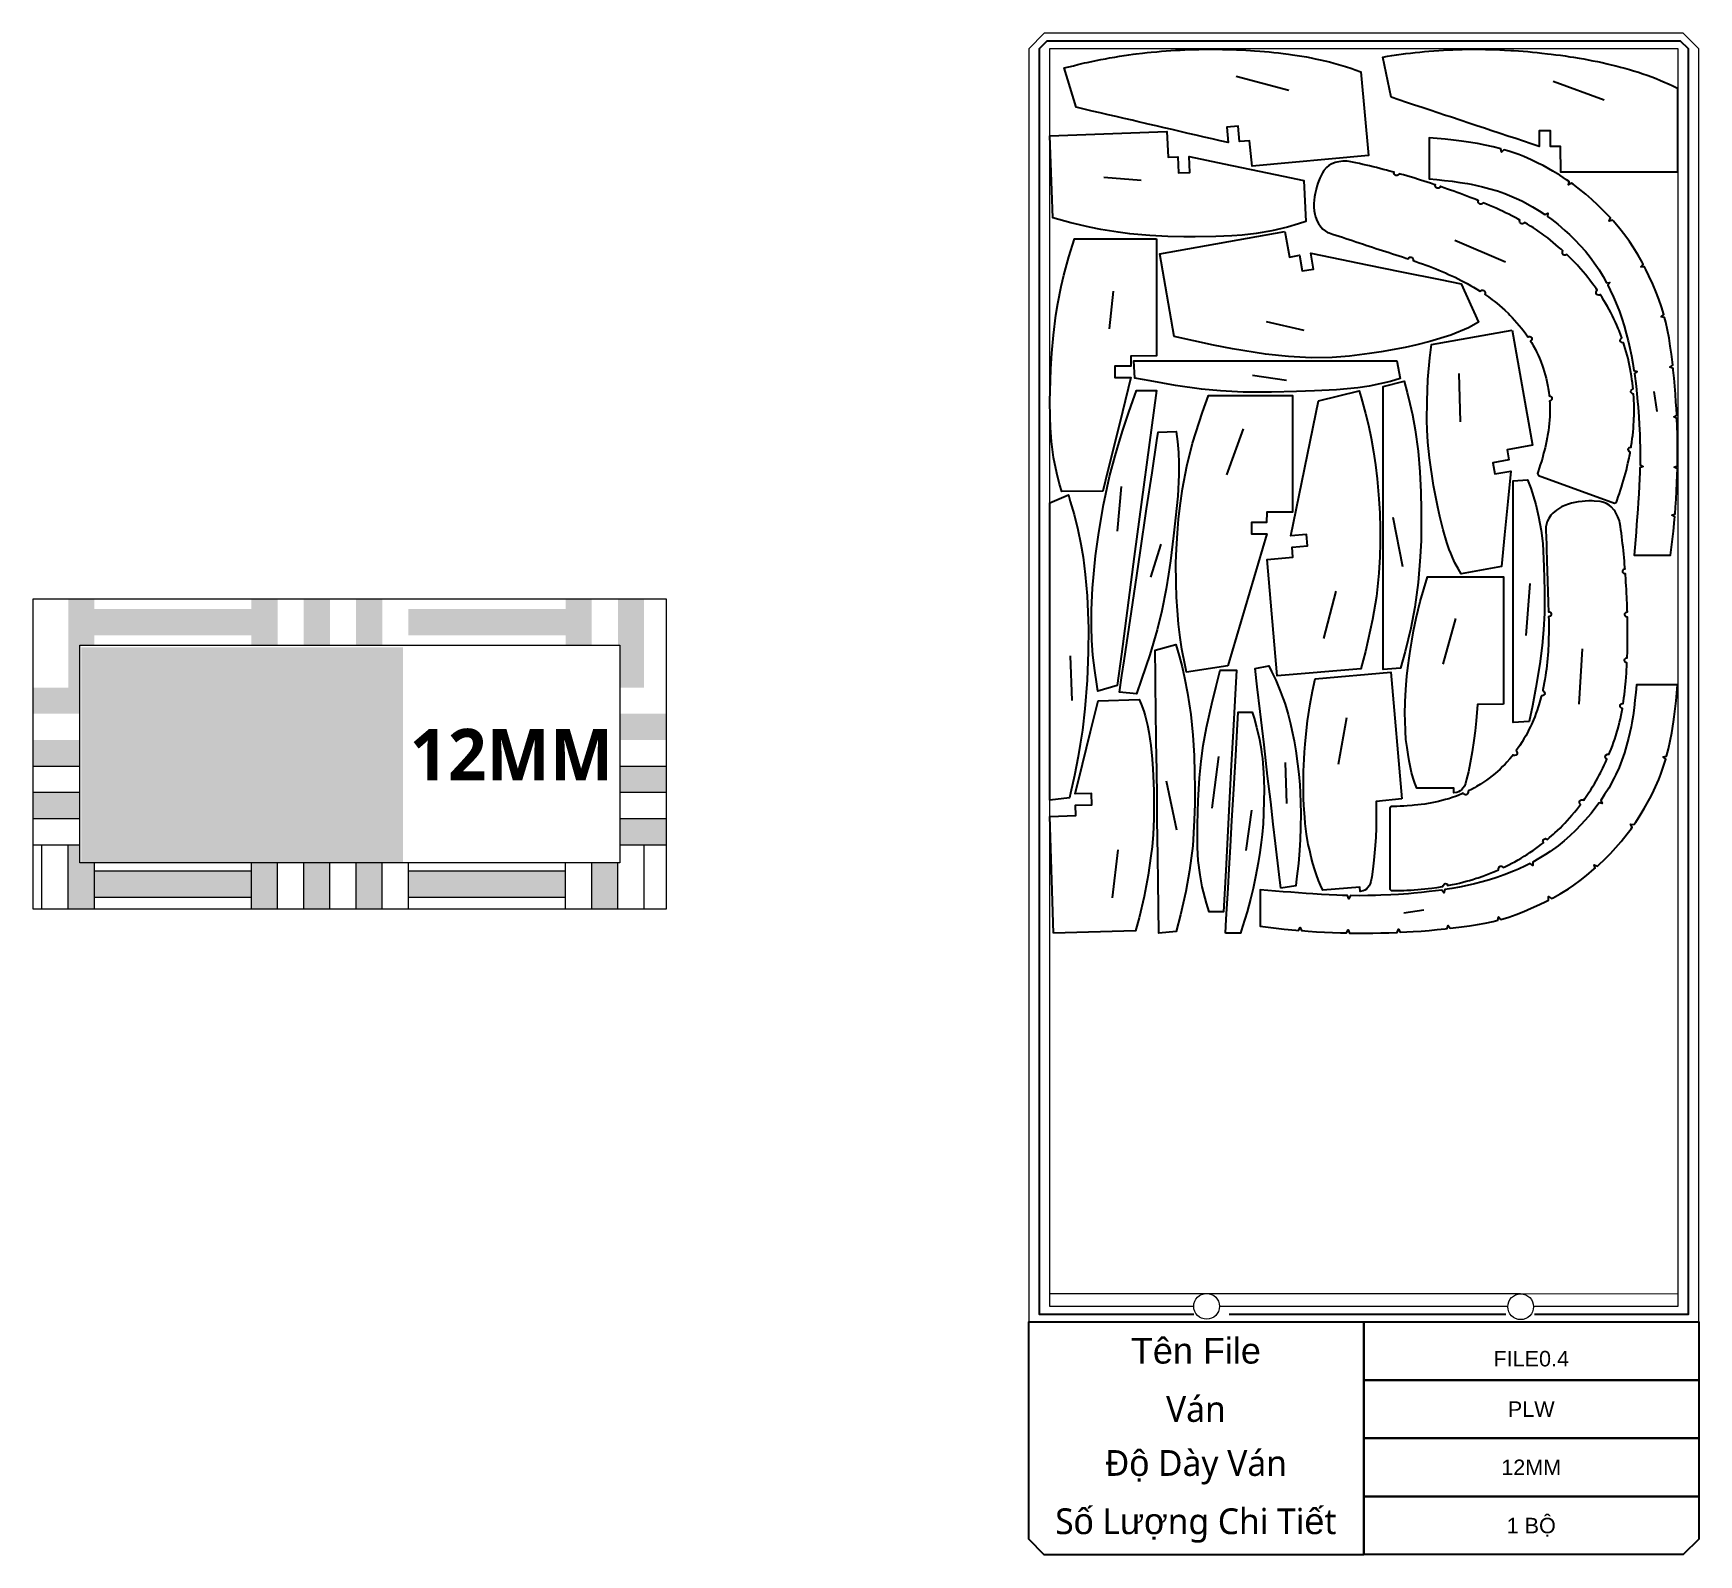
# Model space of a CAD drawing. Header units: millimetres. Extents: x -10628 to 24720, y -21829 to 4032.
# Drawn here: x 3317 to 6549, y -11150 to -8198 of the extents above; entities that cross this region are included whole.
import ezdxf
from ezdxf.enums import TextEntityAlignment as Align
from ezdxf.lldxf.tags import DXFTag

# ---------------------------------------------------------------- set-up
doc = ezdxf.new("R2010")
doc.units = ezdxf.units.MM
doc.layers.add('layer chu', color=7, linetype='Continuous', lineweight=9)
doc.layers.add('layer khung van cnc', color=7, linetype='Continuous', lineweight=25, true_color=0xfbf59b)
doc.layers.add('layer mau', color=7, linetype='Continuous')
doc.styles.add('MtXpl_Yu_Gothic_UI_S_2', font='')
doc.styles.add('Text Dim', font='arial.ttf')
doc.styles.get('MtXpl_Yu_Gothic_UI_S_2').set_extended_font_data('Yu Gothic UI Semilight', bold=True)
tags = doc.linetypes.add('DATTRANHVAKEPVAN', pattern='A,32.156035,-1.521322,["DAT TRÁNH VA CHẠM KẸP VÁN",Text Dim,S=2.23494,R=0,X=0,Y=-0.877209],-47.8264', length=81.503757).pattern_tags.tags
tags[6] = DXFTag(74, 10)
tags = doc.linetypes.add('KVVIENMAY', pattern='A,46.311228,-10.280676,["KV VIỀN MÁY",Text Dim,S=10.028098,R=0,X=0,Y=-4.346144],-100.988212', length=157.580116).pattern_tags.tags
tags[6] = DXFTag(74, 10)

msp = doc.modelspace()

# ---------------------------------------------------------------- texts
at = {"style": 'MtXpl_Yu_Gothic_UI_S_2'}
msp.add_text('12MM', height=100, dxfattribs=at).set_placement((4047.533, -9647.716))

# ---------------------------------------------------------------- blocks, each defined once
blk = doc.blocks.new('khung van cnc')
at = {"color": 2, "linetype": 'DATTRANHVAKEPVAN', "lineweight": 5}
for p, q in [((-1453, -44.4), (-1148, -44.4)), ((-1148, -44.4), (-538.7, -44.4)), ((-539.1, -45.3), (-233, -44.4))]:
    blk.add_line(p, q, dxfattribs=at)
at = {"color": 250, "lineweight": 5}
blk.add_line((-1494.1, -99.4), (-193, -99.4), dxfattribs=at)
at = {"lineweight": 5}
blk.add_lwpolyline([(-193, -99.4), (-193, 2370.6), (-223, 2400.6), (-1463, 2400.6), (-1493, 2370.6), (-1493, -99.4)], close=True, dxfattribs=at)
at = {"color": 1, "linetype": 'KVVIENMAY'}
for points in [[(-511.9, -84.4), (-213, -84.4), (-213, 2370.6), (-228, 2385.6), (-1458, 2385.6), (-1473, 2370.6), (-1473, -84.4), (-1172.8, -84.4)], [(-1104, -84.4), (-567.2, -84.4)]]:
    blk.add_lwpolyline(points, dxfattribs=at)
at = {"lineweight": 5}
for points in [[(-513.5, -69.4), (-233, -69.4), (-233, 2370.6), (-1453, 2370.6), (-1453, -69.4), (-1173, -69.4)], [(-1123, -69.4), (-563.5, -69.4)]]:
    blk.add_lwpolyline(points, dxfattribs=at)
blk.add_lwpolyline([(-843, -551.3), (-1463, -551.3), (-1493, -521.3), (-1493, -99.4), (-843, -99.4)], close=True)
for centre in [(-1148, -69.4), (-538.5, -70.2)]:
    blk.add_circle(centre, 25, dxfattribs=at)
at = {"layer": 'layer mau'}
for points in [[(-843, -99.4), (-193, -99.4), (-193, -212.4), (-843, -212.4)], [(-843, -212.4), (-193, -212.4), (-193, -325.3), (-843, -325.3)], [(-843, -325.3), (-193, -325.3), (-193, -438.3), (-843, -438.3)], [(-843, -438.3), (-193, -438.3), (-193, -521.2), (-223, -551.2), (-843, -551.2)]]:
    blk.add_lwpolyline(points, close=True, dxfattribs=at)
at = {"color": 254, "lineweight": 5, "char_height": 50, "width": 647.53, "attachment_point": 5}
for s, insert in [('{\\fArial|b0|i0|c163|p34;Tên File}', (-1168.8, -155.9)), ('{\\fYu Gothic UI Semilight|b0|i0|c128|p34;Ván}', (-1168.8, -268.9)), ('{\\fYu Gothic UI Semilight|b0|i0|c128|p34;Đ\\fArial|b0|i0|c163|p34;ộ\\fYu Gothic UI Semilight|b0|i0|c128|p34; Dày Ván}', (-1168.8, -381.8)), ('{\\fYu Gothic UI Semilight|b0|i0|c128|p34;S\\fArial|b0|i0|c163|p34;ố\\fYu Gothic UI Semilight|b0|i0|c128|p34; L\\fArial|b0|i0|c163|p34;ượ\\fYu Gothic UI Semilight|b0|i0|c128|p34;ng Chi Ti\\fArial|b0|i0|c163|p34;ế\\fYu Gothic UI Semilight|b0|i0|c128|p34;t}', (-1168.8, -494.8))]:
    blk.add_mtext(s, dxfattribs=dict(at, insert=insert))
at = {"layer": 'layer mau'}
for tag, p in [('ÁGF', (-518, -155.9)), ('TENFILE', (-518, -268.9)), ('TENFILE', (-518, -381.8)), ('TENFILE', (-518, -494.8))]:
    blk.add_attdef(tag, text='', height=30, dxfattribs=at).set_placement(p, align=Align.MIDDLE_CENTER)

# ---------------------------------------------------------------- hatches: boundary and pattern name
at = {"layer": 'layer mau', "true_color": 0x3ea611}
h = msp.add_hatch(color=74, dxfattribs=at)
h.dxf.hatch_style = 1
h.paths.add_polyline_path([(3892.632, -9295.595), (3841.832, -9295.595), (3841.832, -9385.595), (3892.632, -9385.595)])
h.paths.add_polyline_path([(3994.232, -9295.595), (3943.432, -9295.595), (3943.432, -9385.595), (3994.232, -9385.595)])
h.paths.add_polyline_path([(3791.032, -9295.595), (3740.232, -9295.595), (3740.232, -9385.595), (3791.032, -9385.595)])
h.paths.add_polyline_path([(4400.632, -9295.595), (4349.832, -9295.595), (4349.832, -9385.595), (4400.632, -9385.595)])
h.paths.add_polyline_path([(4502.232, -9295.595), (4451.432, -9295.595), (4451.432, -9385.595), (4455.462, -9385.595), (4455.462, -9467.617), (4502.232, -9467.617)])
h.paths.add_polyline_path([(4545.462, -9518.417), (4455.462, -9518.417), (4455.462, -9569.217), (4545.462, -9569.217)])
h.paths.add_polyline_path([(4545.462, -9620.017), (4455.462, -9620.017), (4455.462, -9670.817), (4545.462, -9670.817)])
h.paths.add_polyline_path([(4545.462, -9721.617), (4455.462, -9721.617), (4455.462, -9772.417), (4545.462, -9772.417)])
h.paths.add_polyline_path([(4451.432, -9807.694), (4400.632, -9807.694), (4400.632, -9897.694), (4451.432, -9897.694)])
h.paths.add_polyline_path([(3994.232, -9807.694), (3943.432, -9807.694), (3943.432, -9897.694), (3994.232, -9897.694)])
h.paths.add_polyline_path([(3892.632, -9807.694), (3841.832, -9807.694), (3841.832, -9897.694), (3892.632, -9897.694)])
h.paths.add_polyline_path([(3791.032, -9807.694), (3740.232, -9807.694), (3740.232, -9897.694), (3791.032, -9897.694)])
h.paths.add_polyline_path([(3435.432, -9807.694), (3406.963, -9807.694), (3406.963, -9772.417), (3384.632, -9772.417), (3384.632, -9897.694), (3435.432, -9897.694)])
h.paths.add_polyline_path([(3406.963, -9670.817), (3316.963, -9670.817), (3316.963, -9721.617), (3406.963, -9721.617)])
h.paths.add_polyline_path([(3406.963, -9569.217), (3316.963, -9569.217), (3316.963, -9620.017), (3406.963, -9620.017)])
h.paths.add_polyline_path([(3406.963, -9467.617), (3316.963, -9467.617), (3316.963, -9518.417), (3406.963, -9518.417)])
h.paths.add_polyline_path([(3435.432, -9295.595), (3384.632, -9295.595), (3384.632, -9467.617), (3406.963, -9467.617), (3406.963, -9385.595), (3435.432, -9385.595)])
h.paths.add_polyline_path([(3740.232, -9315.217), (3435.432, -9315.217), (3435.432, -9366.017), (3740.232, -9366.017)])
h.paths.add_polyline_path([(4349.832, -9315.217), (4045.032, -9315.217), (4045.032, -9366.017), (4349.832, -9366.017)])
h.paths.add_polyline_path([(3740.232, -9823.217), (3435.432, -9823.217), (3435.432, -9874.017), (3740.232, -9874.017)])
h.paths.add_polyline_path([(4349.832, -9823.217), (4045.032, -9823.217), (4045.032, -9874.017), (4349.832, -9874.017)])
at = {"layer": 'layer mau'}
h = msp.add_hatch(dxfattribs=at)
h.set_pattern_fill('ANGLE', color=1, scale=0.010449)
h.set_pattern_definition([(0, (2703.18886, -9386.25578), (0, 0.072985859), [0.0530806247, -0.0199052342]), (90, (2703.18886, -9386.25578), (-0.072985859, 4e-18), [0.0530806247, -0.0199052342])])
h.paths.add_polyline_path([(3410.142, -9389.409), (3410.142, -9805.783), (4034.647, -9805.783), (4034.647, -9389.409)])
h.paths.add_polyline_path([(3840.872, -9558.973), (3767.874, -9612.275), (3795.463, -9697.794), (3722.426, -9644.933), (3649.05, -9698.086), (3677.084, -9612.244), (3604.221, -9559.097), (3694.521, -9559.097), (3722.309, -9473.076), (3750.411, -9558.973)], flags=16)
h = msp.add_hatch(dxfattribs=at)
h.set_pattern_fill('ANGLE', color=2, scale=0.010449)
h.set_pattern_definition([(0, (1940.091804, -9700.99323), (0, 0.072985859), [0.0530806247, -0.0199052342]), (90, (1940.091804, -9700.99323), (-0.072985859, 4e-18), [0.0530806247, -0.0199052342])])
h.paths.add_polyline_path([(3649.05, -9698.086), (3722.426, -9644.933), (3795.463, -9697.794), (3767.874, -9612.275), (3840.872, -9558.973), (3750.411, -9558.973), (3722.309, -9473.076), (3694.521, -9559.097), (3604.221, -9559.097), (3677.084, -9612.244)])

# ---------------------------------------------------------------- linework, layer by layer
for p, q in [((5753.438, -8309.354), (5651.4, -8282.16)), ((6365.593, -8327.868), (6266.478, -8291.432)), ((5394.246, -8477.381), (5467.311, -8482.833)), ((6075.529, -8599.344), (6173.838, -8641.724)), ((5412.842, -8698.47), (5404.745, -8771.289)), ((5709.585, -8757.476), (5782.757, -8773.977)), ((5682.917, -8861.251), (5749.326, -8871.423)), ((6083.768, -8858.099), (6085.972, -8952.193)), ((6468.272, -8932.188), (6462.599, -8893.452)), ((5664.737, -8965.537), (5632.772, -9054.978)), ((5428.003, -9077.666), (5420.272, -9163.94)), ((5974.603, -9233.317), (5955.873, -9137.869)), ((5485.777, -9253.296), (5505.621, -9189.111)), ((6214.416, -9366.411), (6221.95, -9265.43)), ((5821.222, -9372.237), (5845.371, -9280.377)), ((6076.847, -9333.483), (6052.635, -9422.457)), ((6322.751, -9392.751), (6316.551, -9499.626)), ((5333.345, -9492.522), (5329.638, -9405.982)), ((5865.645, -9526.001), (5849.28, -9616.748)), ((5617.316, -9601.434), (5604.43, -9701.872)), ((5749.541, -9692.463), (5747.322, -9613.095)), ((5536.322, -9744.423), (5516.352, -9649.226)), ((5670.498, -9783.984), (5682.095, -9705.437)), ((5411.291, -9875.865), (5422.671, -9782.437)), ((5976.71, -9904.4), (6015.446, -9898.728))]:
    msp.add_line(p, q)
at = {"linetype": 'Continuous', "lineweight": 5}
for p, q in [((3316.963, -9620.017), (3406.963, -9620.017)), ((4455.462, -9620.017), (4545.462, -9620.017)), ((3316.963, -9670.817), (3406.963, -9670.817)), ((4455.462, -9670.817), (4545.462, -9670.817)), ((3316.963, -9721.617), (3406.963, -9721.617)), ((4455.462, -9721.617), (4545.462, -9721.617)), ((3316.963, -9772.417), (3406.963, -9772.417)), ((3333.832, -9897.694), (3333.832, -9772.417)), ((3384.632, -9897.694), (3384.632, -9772.417)), ((4455.462, -9772.417), (4545.462, -9772.417)), ((4502.232, -9897.694), (4502.232, -9772.417)), ((3435.432, -9897.694), (3435.432, -9807.694)), ((3435.432, -9823.217), (3740.232, -9823.217)), ((3740.232, -9897.694), (3740.232, -9807.694)), ((3791.032, -9897.694), (3791.032, -9807.694)), ((3841.832, -9897.694), (3841.832, -9807.694)), ((3892.632, -9897.694), (3892.632, -9807.694)), ((3943.432, -9897.694), (3943.432, -9807.694)), ((3994.232, -9897.694), (3994.232, -9807.694)), ((4045.032, -9897.694), (4045.032, -9807.694)), ((4045.032, -9823.217), (4349.832, -9823.217)), ((4349.832, -9897.694), (4349.832, -9807.694)), ((4400.632, -9897.694), (4400.632, -9807.694)), ((4451.432, -9897.694), (4451.432, -9807.694)), ((3435.432, -9874.017), (3740.232, -9874.017)), ((4045.032, -9874.017), (4349.832, -9874.017))]:
    msp.add_line(p, q, dxfattribs=at)
for points in [[(5326.587, -8263.161), (5335.432, -8260.955), (5344.286, -8258.79), (5357.322, -8255.729), (5362.043, -8254.669), (5370.951, -8252.74), (5379.878, -8250.895), (5388.822, -8249.13), (5397.78, -8247.438), (5405.645, -8246.01), (5415.734, -8244.254), (5424.728, -8242.764), (5433.734, -8241.35), (5442.752, -8240.018), (5451.782, -8238.774), (5457.277, -8238.063), (5469.877, -8236.567), (5478.94, -8235.594), (5486.62, -8234.826), (5497.09, -8233.855), (5506.174, -8233.082), (5515.263, -8232.375), (5524.358, -8231.736), (5533.457, -8231.165), (5542.559, -8230.664), (5551.666, -8230.235), (5564.131, -8229.766), (5569.887, -8229.596), (5579.001, -8229.388), (5588.116, -8229.25), (5597.232, -8229.183), (5606.348, -8229.183), (5615.465, -8229.248), (5624.58, -8229.378), (5635.885, -8229.624), (5642.807, -8229.82), (5651.917, -8230.133), (5661.025, -8230.51), (5670.13, -8230.954), (5679.231, -8231.467), (5686.665, -8231.94), (5697.421, -8232.714), (5706.508, -8233.454), (5715.589, -8234.274), (5724.661, -8235.178), (5733.724, -8236.169), (5742.776, -8237.249), (5752.878, -8238.566), (5760.844, -8239.69), (5769.856, -8241.057), (5778.853, -8242.525), (5787.833, -8244.099), (5796.794, -8245.781), (5804.988, -8247.42), (5814.653, -8249.484), (5823.545, -8251.517), (5832.405, -8253.681), (5841.229, -8255.985), (5850.012, -8258.436), (5858.748, -8261.042), (5863.565, -8262.555), (5876.061, -8266.757), (5882.267, -8269.009), (5893.123, -8273.176), (5908.064, -8435.452), (5682.266, -8456.243), (5676.997, -8406.516), (5657.766, -8408.287), (5655.015, -8378.413), (5633.108, -8380.43), (5635.859, -8410.304), (5620.342, -8406.694), (5604.826, -8403.084), (5589.31, -8399.474), (5573.794, -8395.864), (5558.277, -8392.254), (5539.974, -8387.995), (5527.245, -8385.034), (5511.728, -8381.424), (5496.212, -8377.814), (5480.696, -8374.204), (5459.369, -8369.242), (5449.663, -8366.984), (5434.147, -8363.374), (5418.631, -8359.764), (5403.115, -8356.154), (5387.598, -8352.543), (5372.082, -8348.933), (5356.566, -8345.323), (5341.049, -8341.713), (5317.747, -8265.388)], [(5944.775, -8242.733), (5953.785, -8241.346), (5962.8, -8240.003), (5976.062, -8238.15), (5980.86, -8237.527), (5989.908, -8236.423), (5998.966, -8235.405), (6008.034, -8234.467), (6017.11, -8233.603), (6025.072, -8232.902), (6035.28, -8232.079), (6044.373, -8231.42), (6053.471, -8230.837), (6062.573, -8230.337), (6071.678, -8229.927), (6077.216, -8229.723), (6089.9, -8229.389), (6099.014, -8229.25), (6106.732, -8229.19), (6117.247, -8229.183), (6126.363, -8229.246), (6135.479, -8229.376), (6144.594, -8229.573), (6153.707, -8229.839), (6162.817, -8230.175), (6171.925, -8230.582), (6184.38, -8231.258), (6190.128, -8231.617), (6199.222, -8232.244), (6208.312, -8232.944), (6217.395, -8233.712), (6226.474, -8234.548), (6235.545, -8235.449), (6244.611, -8236.414), (6255.846, -8237.695), (6262.72, -8238.525), (6271.763, -8239.672), (6280.798, -8240.883), (6289.824, -8242.159), (6298.839, -8243.505), (6306.199, -8244.658), (6316.839, -8246.415), (6325.82, -8247.984), (6334.787, -8249.634), (6343.738, -8251.366), (6352.672, -8253.183), (6361.587, -8255.089), (6371.525, -8257.327), (6379.354, -8259.176), (6388.204, -8261.364), (6397.029, -8263.651), (6405.826, -8266.041), (6414.595, -8268.537), (6422.604, -8270.921), (6432.04, -8273.862), (6440.708, -8276.702), (6449.332, -8279.67), (6457.907, -8282.772), (6466.428, -8286.018), (6474.889, -8289.415), (6479.547, -8291.363), (6491.605, -8296.693), (6497.578, -8299.504), (6508.006, -8304.65), (6508.006, -8467.612), (6281.253, -8467.612), (6280.565, -8417.612), (6261.253, -8417.612), (6261.253, -8387.612), (6239.253, -8387.612), (6239.253, -8417.612), (6224.133, -8412.595), (6209.013, -8407.577), (6193.893, -8402.56), (6178.773, -8397.542), (6163.653, -8392.525), (6145.817, -8386.606), (6133.413, -8382.49), (6118.294, -8377.472), (6103.174, -8372.455), (6088.054, -8367.437), (6067.272, -8360.541), (6057.814, -8357.402), (6042.694, -8352.385), (6027.574, -8347.367), (6012.454, -8342.35), (5997.334, -8337.333), (5982.214, -8332.315), (5967.094, -8327.298), (5951.974, -8322.28), (5935.768, -8244.14)], [(5290.015, -8397.056), (5516.619, -8388.838), (5519.112, -8438.78), (5538.418, -8438.081), (5539.541, -8469.06), (5561.527, -8468.263), (5560.403, -8437.283), (5627.409, -8451.249), (5696.154, -8465.577), (5742.269, -8475.189), (5782.716, -8483.619), (5786.598, -8563.13), (5772.066, -8567.959), (5750.907, -8574.123), (5720.851, -8581.272), (5690.376, -8586.563), (5663.131, -8589.691), (5642.703, -8591.129), (5611.703, -8592.411), (5572.113, -8592.74), (5549.977, -8592.74), (5518.864, -8592.156), (5483.88, -8590.475), (5444.999, -8587.016), (5422.114, -8584.087), (5388.851, -8578.667), (5366.755, -8574.266), (5330.794, -8565.779), (5295.779, -8556.004)], [(6353.338, -8531.333), (6341.812, -8520.703), (6329.952, -8510.454), (6315.057, -8498.507), (6305.248, -8491.167), (6302.267, -8489.073), (6296.291, -8492.206), (6297.358, -8485.624), (6292.422, -8482.155), (6279.302, -8473.575), (6265.905, -8465.433), (6246.926, -8454.894), (6238.345, -8450.491), (6224.207, -8443.733), (6209.832, -8437.512), (6199.721, -8433.54), (6180.387, -8426.856), (6170.652, -8423.972), (6165.998, -8428.861), (6164.894, -8422.284), (6150.167, -8418.486), (6134.844, -8415.06), (6119.421, -8412.086), (6097.733, -8408.611), (6088.397, -8407.337), (6072.844, -8405.459), (6057.274, -8403.812), (6041.693, -8402.321), (6026.107, -8400.908), (6026.107, -8480.644), (6040.976, -8482.091), (6055.832, -8483.629), (6070.665, -8485.35), (6085.461, -8487.345), (6100.208, -8489.707), (6107.713, -8491.083), (6129.496, -8495.851), (6143.98, -8499.703), (6158.311, -8504.092), (6172.457, -8509.033), (6186.381, -8514.539), (6200.05, -8520.625), (6206.863, -8523.93), (6226.504, -8534.561), (6239.261, -8542.372), (6250.549, -8549.933), (6256.439, -8546.922), (6255.329, -8553.348), (6263.806, -8559.521), (6275.582, -8568.794), (6289.526, -8580.711), (6298.11, -8588.583), (6308.828, -8599.058), (6319.139, -8609.918), (6329.009, -8621.161), (6338.404, -8632.787), (6349.65, -8648.182), (6355.635, -8657.186), (6363.44, -8669.93), (6370.177, -8682.013), (6376.608, -8681.918), (6372.822, -8687.123), (6377.502, -8696.332), (6383.795, -8709.914), (6387.83, -8719.325), (6394.994, -8737.655), (6399.93, -8751.767), (6404.442, -8766.017), (6408.544, -8780.388), (6412.25, -8794.864), (6414.278, -8803.544), (6418.538, -8824.065), (6421.174, -8838.764), (6423.359, -8852.528), (6429.701, -8854.428), (6424.273, -8858.437), (6427.439, -8883.119), (6429.065, -8897.962), (6430.49, -8912.826), (6431.383, -8923.304), (6432.801, -8942.599), (6433.689, -8957.503), (6434.566, -8976.867), (6434.904, -8987.342), (6435.218, -9002.273), (6435.326, -9017.207), (6435.18, -9035.508), (6441.083, -9038.609), (6434.988, -9041.505), (6434.781, -9051.109), (6434.366, -9061.988), (6433.637, -9076.9), (6432.763, -9091.806), (6431.656, -9108.713), (6430.766, -9121.602), (6429.701, -9136.495), (6428.604, -9151.385), (6427.481, -9166.273), (6426.339, -9181.159), (6425.185, -9196.044), (6424.023, -9210.928), (6494.588, -9210.928), (6496.42, -9195.376), (6498.21, -9179.819), (6499.916, -9164.255), (6502.145, -9141.786), (6502.598, -9136.641), (6496.876, -9133.065), (6503.103, -9130.659), (6504.144, -9117.477), (6505.198, -9101.854), (6506.078, -9086.218), (6506.787, -9070.572), (6507.332, -9054.917), (6507.623, -9043.329), (6501.681, -9040.13), (6507.733, -9037.33), (6507.94, -9023.593), (6508.006, -9007.927), (6507.911, -8992.262), (6507.652, -8976.601), (6507.229, -8960.946), (6506.638, -8945.3), (6506.635, -8945.224), (6500.489, -8942.436), (6506.337, -8939.231), (6505.69, -8926.237), (6504.95, -8914.042), (6503.853, -8898.432), (6502.594, -8882.832), (6501.176, -8867.238), (6499.604, -8851.649), (6499.228, -8848.237), (6492.925, -8845.825), (6498.569, -8842.273), (6497.894, -8836.15), (6496.002, -8820.48), (6493.885, -8804.928), (6491.441, -8789.436), (6488.58, -8774.037), (6485.21, -8758.759), (6482.871, -8749.518), (6476.241, -8748.262), (6481.165, -8743.766), (6476.649, -8728.678), (6471.485, -8713.89), (6465.818, -8699.266), (6459.713, -8684.802), (6452.554, -8669.037), (6446.436, -8656.346), (6443.788, -8651.19), (6437.04, -8651.183), (6441.047, -8645.853), (6439.273, -8642.398), (6431.674, -8628.705), (6421.969, -8612.823), (6414.897, -8602.295), (6405.683, -8589.631), (6395.984, -8577.313), (6383.427, -8562.56), (6381.864, -8560.834), (6375.342, -8562.572), (6377.835, -8556.387), (6375.367, -8553.663), (6364.524, -8542.325)], [(6401.132, -8798.656), (6397.304, -8796.195), (6396.746, -8794.77), (6397.011, -8791.756), (6399.894, -8789.086), (6397.957, -8783.741), (6394.401, -8774.579), (6392.952, -8771.046), (6390.273, -8764.77), (6387.479, -8758.544), (6384.573, -8752.369), (6381.559, -8746.244), (6378.44, -8740.172), (6375.219, -8734.154), (6371.899, -8728.189), (6368.18, -8721.763), (6364.976, -8716.427), (6361.377, -8710.63), (6357.887, -8705.202), (6356.588, -8705.933), (6354.896, -8706.184), (6352.525, -8705.519), (6350.96, -8704.104), (6350.16, -8702.364), (6350.054, -8700.596), (6350.627, -8698.795), (6351.53, -8697.604), (6352.292, -8696.861), (6350.044, -8693.593), (6346.091, -8688.034), (6343.114, -8683.966), (6337.926, -8677.103), (6333.717, -8671.733), (6329.424, -8666.43), (6325.048, -8661.196), (6320.59, -8656.033), (6316.049, -8650.942), (6313.527, -8648.183), (6306.728, -8640.983), (6301.953, -8636.113), (6297.107, -8631.313), (6292.89, -8627.251), (6291.862, -8628.207), (6290.277, -8628.848), (6287.816, -8628.759), (6285.962, -8627.751), (6284.776, -8626.247), (6284.393, -8622.668), (6284.99, -8621.298), (6285.557, -8620.397), (6282.18, -8617.31), (6277.226, -8612.888), (6271.942, -8608.285), (6266.737, -8603.873), (6261.467, -8599.541), (6256.125, -8595.302), (6248.724, -8589.699), (6245.199, -8587.144), (6239.61, -8583.237), (6233.943, -8579.439), (6228.205, -8575.746), (6222.402, -8572.153), (6216.54, -8568.653), (6210.857, -8565.376), (6210.226, -8566.308), (6208.832, -8567.414), (6207.389, -8567.923), (6205.63, -8567.937), (6203.854, -8567.269), (6202.564, -8566.13), (6201.698, -8564.501), (6201.54, -8562.176), (6201.952, -8560.439), (6198.663, -8558.668), (6192.625, -8555.493), (6186.553, -8552.387), (6180.45, -8549.344), (6174.319, -8546.36), (6168.162, -8543.43), (6164, -8541.483), (6155.781, -8537.712), (6149.559, -8534.919), (6143.318, -8532.17), (6137.058, -8529.463), (6130.747, -8526.784), (6130.348, -8527.497), (6129.73, -8528.249), (6129.087, -8528.791), (6128.128, -8529.323), (6127.29, -8529.59), (6126.108, -8529.71), (6124.843, -8529.524), (6124.288, -8529.333), (6123.594, -8528.98), (6122.718, -8528.302), (6122.101, -8527.579), (6121.643, -8526.776), (6121.315, -8525.791), (6121.199, -8524.854), (6121.249, -8523.988), (6121.514, -8522.958), (6118.173, -8521.591), (6112.99, -8519.504), (6105.503, -8516.541), (6099.146, -8514.073), (6092.775, -8511.642), (6086.39, -8509.245), (6079.993, -8506.883), (6073.584, -8504.555), (6067.162, -8502.258), (6061.816, -8500.373), (6054.288, -8497.757), (6047.835, -8495.551), (6047.5, -8495.438), (6047.443, -8495.611), (6047.094, -8496.349), (6046.528, -8497.14), (6045.922, -8497.725), (6045.002, -8498.321), (6044.184, -8498.644), (6043.013, -8498.843), (6041.738, -8498.743), (6041.172, -8498.59), (6040.455, -8498.285), (6039.535, -8497.668), (6038.871, -8496.988), (6038.36, -8496.218), (6037.965, -8495.257), (6037.786, -8494.33), (6037.778, -8493.463), (6037.973, -8492.418), (6038.024, -8492.263), (6034.9, -8491.226), (6028.419, -8489.105), (6021.929, -8487.011), (6015.431, -8484.944), (6008.924, -8482.903), (6004.923, -8481.662), (5995.888, -8478.896), (5989.359, -8476.931), (5982.822, -8474.992), (5976.277, -8473.079), (5969.724, -8471.192), (5967.447, -8470.547), (5967.25, -8471.177), (5966.464, -8472.441), (5965.445, -8473.35), (5964.061, -8473.997), (5962.884, -8474.192), (5961.46, -8474.052), (5960.2, -8473.551), (5958.799, -8472.375), (5957.913, -8470.77), (5957.678, -8468.76), (5957.901, -8467.864), (5956.594, -8467.5), (5947.016, -8464.88), (5943.431, -8463.917), (5936.838, -8462.168), (5930.236, -8460.452), (5923.626, -8458.77), (5917.008, -8457.125), (5910.383, -8455.519), (5903.96, -8454.004), (5897.109, -8452.433), (5890.46, -8450.944), (5883.8, -8449.476), (5877.373, -8448.072), (5870.43, -8446.685), (5866.588, -8446.192), (5858.229, -8446.175), (5847.058, -8447.905), (5843.427, -8448.828), (5835.463, -8451.835), (5831.031, -8454.461), (5826.39, -8458.348), (5821.631, -8464.269), (5818.819, -8468.872), (5813.773, -8479.024), (5812.339, -8482.487), (5810.003, -8488.89), (5807.97, -8495.41), (5806.435, -8501.057), (5804.646, -8508.691), (5803.405, -8515.415), (5802.549, -8522.184), (5802.178, -8528.179), (5802.3, -8535.813), (5802.981, -8542.618), (5804.205, -8549.361), (5805.375, -8553.983), (5808.372, -8562.418), (5811.044, -8567.512), (5815.724, -8573.83), (5819.683, -8578.239), (5828.38, -8584.526), (5831.861, -8585.6), (5838.372, -8587.64), (5844.871, -8589.712), (5851.36, -8591.811), (5857.841, -8593.932), (5864.315, -8596.07), (5870.784, -8598.222), (5877.25, -8600.382), (5883.715, -8602.545), (5890.181, -8604.707), (5898.6, -8607.511), (5903.12, -8609.009), (5909.596, -8611.144), (5916.074, -8613.271), (5922.556, -8615.39), (5929.039, -8617.506), (5935.522, -8619.618), (5942.006, -8621.73), (5948.272, -8623.772), (5954.972, -8625.96), (5961.452, -8628.08), (5967.932, -8630.206), (5973.889, -8632.166), (5980.884, -8634.477), (5985.176, -8635.906), (5986.4, -8633.952), (5988.675, -8632.634), (5990.819, -8632.381), (5992.726, -8633.075), (5994.549, -8635.492), (5994.948, -8637.192), (5994.644, -8639.09), (6000.271, -8641.014), (6006.711, -8643.256), (6013.136, -8645.541), (6020.328, -8648.167), (6025.927, -8650.269), (6032.29, -8652.721), (6038.63, -8655.233), (6044.947, -8657.805), (6054.319, -8661.753), (6057.504, -8663.132), (6063.742, -8665.891), (6069.95, -8668.718), (6076.124, -8671.618), (6082.261, -8674.595), (6088.357, -8677.654), (6094.411, -8680.799), (6099.674, -8683.626), (6106.377, -8687.363), (6112.282, -8690.788), (6118.129, -8694.312), (6123.915, -8697.935), (6125.177, -8698.757), (6126.229, -8697.826), (6128.286, -8696.731), (6130.127, -8696.605), (6131.776, -8697.097), (6133.281, -8698.251), (6134.199, -8699.752), (6134.531, -8701.245), (6134.329, -8703.014), (6133.705, -8704.417), (6135.285, -8705.488), (6140.862, -8709.421), (6148.47, -8715.055), (6151.778, -8717.61), (6157.11, -8721.868), (6162.354, -8726.234), (6167.506, -8730.708), (6172.562, -8735.289), (6179.642, -8742.043), (6182.378, -8744.769), (6187.131, -8749.666), (6191.775, -8754.667), (6196.307, -8759.77), (6200.723, -8764.974), (6205.019, -8770.279), (6209.994, -8776.751), (6213.238, -8781.183), (6217.148, -8786.781), (6217.385, -8787.139), (6218.166, -8786.786), (6219.604, -8786.38), (6221.49, -8786.504), (6223.098, -8787.248), (6224.426, -8788.627), (6225.172, -8790.602), (6224.925, -8793.052), (6224.074, -8794.535), (6222.834, -8795.548), (6224.531, -8798.266), (6227.985, -8804.151), (6232.132, -8811.771), (6234.379, -8816.204), (6237.309, -8822.366), (6240.063, -8828.609), (6242.645, -8834.927), (6246.124, -8844.307), (6247.304, -8847.761), (6249.382, -8854.264), (6251.288, -8860.818), (6253.019, -8867.421), (6254.57, -8874.067), (6256.391, -8883.208), (6257.117, -8887.477), (6258.109, -8894.23), (6258.914, -8901.009), (6258.984, -8901.779), (6259.638, -8901.754), (6261.036, -8902.046), (6262.837, -8903.185), (6263.724, -8904.367), (6264.247, -8905.862), (6264.284, -8907.391), (6263.878, -8908.812), (6262.961, -8910.177), (6261.706, -8911.142), (6260.322, -8911.644), (6259.784, -8911.744), (6259.968, -8914.623), (6260.22, -8921.446), (6260.287, -8925.773), (6260.186, -8935.098), (6259.909, -8941.919), (6259.467, -8948.732), (6258.867, -8955.534), (6258.116, -8962.322), (6257.219, -8969.092), (6255.696, -8978.75), (6255.017, -8982.566), (6253.724, -8989.265), (6252.31, -8995.938), (6250.782, -9002.584), (6249.145, -9009.205), (6248.141, -9013.062), (6245.57, -9022.366), (6243.646, -9028.909), (6241.645, -9035.429), (6239.638, -9041.73), (6237.447, -9048.405), (6236.239, -9052.028), (6238.109, -9055.9), (6385.602, -9109.583), (6389.415, -9107.779), (6390.681, -9104.174), (6392.924, -9097.734), (6395.133, -9091.283), (6397.292, -9084.815), (6399.22, -9078.839), (6401.394, -9071.808), (6403.322, -9065.266), (6405.169, -9058.699), (6406.934, -9052.109), (6408.618, -9045.497), (6410.223, -9038.866), (6411.747, -9032.215), (6413.849, -9022.384), (6414.559, -9018.863), (6415.844, -9012.163), (6416.119, -9010.627), (6414.474, -9009.95), (6412.228, -9005.992), (6412.396, -9004.471), (6414.032, -9001.925), (6417.792, -9000.91), (6418.154, -8998.72), (6419.168, -8991.976), (6420.189, -8984.388), (6420.896, -8978.446), (6421.603, -8971.661), (6422.206, -8964.866), (6422.704, -8958.062), (6423.097, -8951.252), (6423.386, -8944.436), (6423.5, -8940.701), (6423.651, -8930.796), (6423.625, -8923.976), (6423.492, -8917.156), (6423.252, -8910.34), (6422.985, -8904.935), (6422.543, -8898.186), (6420.589, -8897.915), (6417.427, -8894.643), (6417.21, -8893.128), (6418.158, -8890.255), (6421.714, -8888.238), (6421.206, -8883.136), (6420.422, -8876.359), (6419.528, -8869.596), (6418.598, -8863.322), (6417.41, -8856.119), (6416.187, -8849.409), (6414.855, -8842.719), (6413.414, -8836.051), (6411.865, -8829.407), (6410.134, -8822.499), (6408.444, -8816.197), (6406.571, -8809.635), (6404.588, -8803.106), (6403.096, -8798.472)], [(5496.891, -8597.218), (5496.891, -8823.971), (5446.892, -8824.652), (5446.891, -8843.971), (5415.891, -8843.971), (5415.891, -8865.971), (5446.891, -8865.971), (5430.506, -8932.426), (5413.696, -9000.607), (5402.42, -9046.343), (5392.529, -9086.458), (5312.929, -9087.456), (5308.63, -9072.758), (5303.238, -9051.39), (5297.182, -9021.095), (5293, -8990.448), (5290.861, -8963.107), (5290.164, -8942.641), (5290.006, -8911.615), (5291.112, -8872.039), (5291.914, -8849.917), (5293.626, -8818.846), (5296.574, -8783.946), (5301.439, -8745.215), (5305.196, -8722.452), (5311.818, -8689.408), (5317.017, -8667.486), (5326.802, -8631.855), (5337.839, -8597.218)], [(5746.002, -8583.032), (5754.684, -8632.272), (5774.38, -8628.799), (5779.763, -8659.329), (5801.429, -8655.508), (5796.046, -8624.979), (5836.856, -8633.279), (5905.658, -8647.272), (5972.262, -8660.817), (6047.233, -8676.064), (6087.997, -8684.355), (6121.635, -8758.339), (6102.049, -8769.461), (6067.725, -8783.653), (6027.459, -8796.231), (6001.755, -8802.698), (5979.324, -8807.756), (5932.963, -8816.294), (5910.431, -8819.67), (5871.074, -8824.465), (5837.504, -8826.936), (5797.067, -8827.586), (5753.076, -8825.468), (5708.407, -8820.709), (5644.315, -8810.336), (5607.564, -8803.239), (5531.295, -8786.367), (5502.997, -8625.88)], [(6187.233, -8774.061), (6226.609, -8997.369), (6177.368, -9006.051), (6180.841, -9025.747), (6149.327, -9031.304), (6153.148, -9052.97), (6184.661, -9047.413), (6178.781, -9106.602), (6172.326, -9171.57), (6166.232, -9232.916), (6087.841, -9246.739), (6082.657, -9238.114), (6075.93, -9225.403), (6071.915, -9216.771), (6067.79, -9206.939), (6064.908, -9199.491), (6060.295, -9186.325), (6052.922, -9161.516), (6046.571, -9135.693), (6042.576, -9117.652), (6034.418, -9075.824), (6026.551, -9021.807), (6023.583, -8991.399), (6022.104, -8967.285), (6021.548, -8949.539), (6021.802, -8912.116), (6023.242, -8870.12), (6026.976, -8827.598), (6030.597, -8801.68)], [(5485.899, -8833.687), (5514.819, -8833.687), (5549.867, -8833.687), (5611.468, -8833.687), (5664.368, -8833.687), (5726.374, -8833.687), (5812.525, -8833.687), (5883.398, -8833.687), (5946.87, -8833.687), (5963.425, -8833.687), (5969.527, -8868.201), (5951.022, -8873.551), (5930.239, -8878.577), (5909.514, -8882.567), (5887.446, -8885.85), (5846.084, -8889.737), (5803.639, -8891.762), (5768.604, -8893.229), (5720.11, -8894.449), (5693.898, -8894.585), (5664.733, -8894.197), (5621.024, -8891.949), (5583.804, -8888.323), (5533.707, -8881.217), (5484.197, -8872.569), (5455.027, -8867.025), (5453.005, -8833.687)], [(5936.891, -9332.894), (5936.891, -9283.974), (5936.891, -9246.988), (5936.891, -9213.771), (5936.891, -9168.146), (5936.891, -9116.693), (5936.891, -9060.86), (5936.891, -8997.028), (5936.891, -8954.27), (5936.891, -8933.599), (5936.891, -8883.542), (5977.221, -8873.021), (5983.321, -8894.932), (5988.691, -8916.616), (5993.375, -8938.118), (5998.72, -8967.557), (6004.406, -9009.107), (6007.85, -9049.026), (6009.802, -9088.742), (6010.538, -9122.944), (6010.608, -9151.774), (6010.126, -9182.294), (6008.158, -9213.897), (6004.846, -9264.003), (5998.299, -9311.751), (5990.582, -9352.25), (5979.646, -9397.795), (5970.617, -9430.03), (5936.891, -9432.539)], [(5453.673, -9213.424), (5428.536, -9402.474), (5420.396, -9463.693), (5382.942, -9474.305), (5380.942, -9461.005), (5376.812, -9434.535), (5373.525, -9404.973), (5371.471, -9375.933), (5370.61, -9350.2), (5370.717, -9316.573), (5372.712, -9274.954), (5378.6, -9212.17), (5384.756, -9166.996), (5393.863, -9113.011), (5405.78, -9058.197), (5416.278, -9017.678), (5424, -8991.305), (5431.126, -8968.204), (5442.934, -8932.981), (5455.036, -8899.966), (5458.246, -8891.209), (5496.516, -8891.209)], [(5635.166, -9425.684), (5554.951, -9437.923), (5552.112, -9425.065), (5546.217, -9393.407), (5542.786, -9370.338), (5539.726, -9344.707), (5537.307, -9317.819), (5535.755, -9292.369), (5534.798, -9264.863), (5534.542, -9225.812), (5535.317, -9198.525), (5537.246, -9168.277), (5539.633, -9140.649), (5542.626, -9114.024), (5547.159, -9082.207), (5555.726, -9037.863), (5566.925, -8993.657), (5585.977, -8933.369), (5597.861, -8900.685), (5760.823, -8900.685), (5760.823, -9127.438), (5710.823, -9127.438), (5710.415, -9147.438), (5680.823, -9147.438), (5680.823, -9169.438), (5710.823, -9169.438)], [(5811.079, -8911.252), (5889.943, -8892.155), (5893.879, -8904.721), (5902.476, -8935.753), (5907.88, -8958.442), (5913.135, -8983.715), (5917.859, -9010.294), (5921.595, -9035.516), (5924.916, -9062.838), (5928.532, -9101.722), (5930.109, -9128.974), (5930.791, -9159.276), (5930.791, -9187.007), (5930.1, -9213.791), (5928.323, -9245.879), (5923.604, -9290.796), (5916.252, -9335.802), (5902.459, -9397.507), (5893.433, -9431.092), (5731.075, -9445.118), (5711.559, -9219.207), (5761.373, -9214.903), (5760.058, -9194.942), (5789.54, -9192.395), (5787.647, -9170.477), (5757.758, -9173.059)], [(5429.488, -9444.103), (5433.748, -9415.499), (5438.912, -9380.833), (5447.987, -9319.905), (5455.78, -9267.582), (5464.915, -9206.253), (5477.607, -9121.042), (5488.048, -9050.942), (5497.399, -8988.163), (5499.838, -8971.788), (5534.874, -8970.838), (5537.44, -8989.929), (5539.35, -9011.226), (5540.243, -9032.312), (5540.239, -9054.623), (5537.99, -9096.106), (5533.739, -9138.387), (5530.029, -9173.255), (5524.092, -9221.401), (5520.364, -9247.346), (5515.684, -9276.136), (5507.022, -9319.036), (5497.951, -9355.316), (5483.543, -9403.82), (5467.695, -9451.516), (5457.915, -9479.55), (5424.642, -9476.639)], [(6188.943, -9476.448), (6188.943, -9416.977), (6188.943, -9350.725), (6188.943, -9288.444), (6188.943, -9146.618), (6188.943, -9066.162), (6216.913, -9064.675), (6222.943, -9080.835), (6232.687, -9112.477), (6238.12, -9135.618), (6243.022, -9162.878), (6246.206, -9187.963), (6248.56, -9232.627), (6249.683, -9279.013), (6249.455, -9323.079), (6247.959, -9355.421), (6245.276, -9386.147), (6240.722, -9421.49), (6233.199, -9467.637), (6226.434, -9502.836), (6220.079, -9533.652), (6188.943, -9535.308)], [(5290.006, -9361.331), (5290.006, -9170.618), (5290.006, -9108.859), (5325.735, -9093.404), (5329.47, -9106.324), (5337.053, -9132.019), (5344.208, -9160.889), (5350.072, -9189.406), (5354.316, -9214.801), (5358.643, -9248.148), (5362.15, -9289.667), (5364.589, -9352.679), (5364.441, -9398.271), (5362.529, -9452.985), (5357.94, -9508.891), (5352.874, -9550.441), (5348.696, -9577.601), (5344.677, -9601.44), (5337.615, -9637.912), (5329.97, -9672.234), (5327.942, -9681.338), (5290.006, -9686.382)], [(6246.822, -9766.887), (6247.826, -9762.448), (6248.973, -9761.436), (6251.897, -9760.654), (6255.391, -9762.45), (6259.751, -9758.801), (6267.144, -9752.326), (6269.969, -9749.757), (6274.95, -9745.093), (6279.845, -9740.337), (6284.654, -9735.495), (6289.378, -9730.568), (6294.017, -9725.56), (6298.572, -9720.475), (6303.041, -9715.316), (6307.807, -9709.623), (6311.726, -9704.787), (6315.942, -9699.423), (6319.85, -9694.286), (6318.719, -9693.315), (6317.904, -9691.812), (6317.718, -9689.356), (6318.511, -9687.401), (6319.873, -9686.054), (6321.498, -9685.35), (6323.387, -9685.273), (6324.815, -9685.714), (6325.774, -9686.176), (6328.076, -9682.946), (6331.947, -9677.329), (6334.752, -9673.141), (6339.427, -9665.919), (6343.033, -9660.127), (6346.548, -9654.279), (6349.969, -9648.377), (6353.297, -9642.421), (6356.528, -9636.413), (6358.257, -9633.1), (6362.698, -9624.248), (6365.641, -9618.096), (6368.494, -9611.9), (6370.869, -9606.548), (6369.619, -9605.909), (6368.474, -9604.639), (6367.717, -9602.296), (6368.03, -9600.209), (6369.037, -9598.58), (6372.269, -9596.996), (6373.761, -9597.089), (6374.802, -9597.314), (6376.548, -9593.084), (6379.008, -9586.916), (6381.527, -9580.377), (6383.893, -9573.977), (6386.16, -9567.543), (6388.316, -9561.074), (6391.051, -9552.202), (6392.246, -9548.016), (6394.006, -9541.428), (6395.636, -9534.804), (6397.144, -9528.149), (6398.536, -9521.466), (6399.82, -9514.761), (6400.955, -9508.3), (6399.864, -9508.026), (6398.347, -9507.094), (6397.376, -9505.912), (6396.761, -9504.263), (6396.782, -9502.367), (6397.411, -9500.765), (6398.645, -9499.394), (6400.776, -9498.45), (6402.549, -9498.243), (6403.089, -9494.546), (6404.007, -9487.787), (6404.849, -9481.019), (6405.62, -9474.243), (6406.327, -9467.461), (6406.975, -9460.674), (6407.381, -9456.097), (6408.114, -9447.083), (6408.611, -9440.282), (6409.059, -9433.477), (6409.462, -9426.669), (6409.82, -9419.822), (6409.014, -9419.691), (6408.097, -9419.367), (6407.367, -9418.948), (6406.539, -9418.229), (6406.002, -9417.533), (6405.485, -9416.464), (6405.227, -9415.211), (6405.217, -9414.624), (6405.311, -9413.851), (6405.648, -9412.796), (6406.117, -9411.969), (6406.715, -9411.264), (6407.528, -9410.619), (6408.369, -9410.189), (6409.2, -9409.941), (6410.258, -9409.837), (6410.4, -9406.23), (6410.589, -9400.646), (6410.812, -9392.597), (6410.957, -9385.779), (6411.063, -9378.961), (6411.131, -9372.142), (6411.162, -9365.322), (6411.159, -9358.503), (6411.12, -9351.684), (6411.064, -9346.015), (6410.946, -9338.046), (6410.812, -9331.228), (6410.804, -9330.874), (6410.623, -9330.88), (6409.809, -9330.804), (6408.872, -9330.543), (6408.115, -9330.174), (6407.241, -9329.512), (6406.658, -9328.854), (6406.07, -9327.823), (6405.727, -9326.59), (6405.678, -9326.006), (6405.72, -9325.227), (6405.985, -9324.152), (6406.396, -9323.296), (6406.945, -9322.552), (6407.713, -9321.853), (6408.523, -9321.367), (6409.335, -9321.063), (6410.384, -9320.888), (6410.547, -9320.884), (6410.453, -9317.594), (6410.229, -9310.778), (6409.977, -9303.963), (6409.697, -9297.15), (6409.39, -9290.338), (6409.188, -9286.153), (6408.696, -9276.717), (6408.309, -9269.91), (6407.896, -9263.104), (6407.455, -9256.299), (6406.987, -9249.496), (6406.815, -9247.135), (6406.155, -9247.167), (6404.698, -9246.86), (6403.496, -9246.213), (6402.414, -9245.134), (6401.828, -9244.095), (6401.473, -9242.709), (6401.513, -9241.353), (6402.139, -9239.634), (6403.344, -9238.253), (6405.153, -9237.345), (6406.07, -9237.248), (6405.966, -9235.895), (6405.151, -9225.999), (6404.831, -9222.301), (6404.219, -9215.507), (6403.574, -9208.716), (6402.894, -9201.93), (6402.176, -9195.148), (6401.419, -9188.373), (6400.646, -9181.819), (6399.779, -9174.845), (6398.904, -9168.087), (6398.005, -9161.326), (6397.127, -9154.807), (6396.056, -9147.808), (6395.205, -9144.029), (6392.362, -9136.169), (6386.916, -9126.263), (6384.807, -9123.166), (6379.257, -9116.711), (6375.274, -9113.445), (6370.033, -9110.414), (6362.841, -9107.966), (6357.554, -9106.898), (6346.289, -9105.629), (6342.544, -9105.466), (6335.729, -9105.46), (6328.906, -9105.78), (6323.074, -9106.269), (6315.29, -9107.199), (6308.546, -9108.333), (6301.893, -9109.843), (6296.133, -9111.545), (6289.001, -9114.27), (6282.839, -9117.238), (6276.922, -9120.694), (6272.978, -9123.375), (6266.078, -9129.076), (6262.204, -9133.329), (6257.868, -9139.888), (6255.078, -9145.116), (6252.146, -9155.439), (6252.327, -9159.077), (6252.636, -9165.893), (6252.912, -9172.709), (6253.16, -9179.524), (6253.383, -9186.34), (6253.588, -9193.155), (6253.779, -9199.97), (6253.961, -9206.785), (6254.139, -9213.6), (6254.319, -9220.415), (6254.563, -9229.285), (6254.702, -9234.045), (6254.91, -9240.86), (6255.128, -9247.676), (6255.352, -9254.491), (6255.582, -9261.307), (6255.814, -9268.122), (6256.047, -9274.937), (6256.271, -9281.524), (6256.508, -9288.567), (6256.732, -9295.382), (6256.95, -9302.198), (6257.146, -9308.466), (6257.366, -9315.83), (6257.491, -9320.351), (6259.746, -9320.834), (6261.763, -9322.521), (6262.734, -9324.449), (6262.734, -9326.478), (6261.086, -9329.018), (6259.625, -9329.974), (6257.737, -9330.338), (6257.855, -9336.283), (6257.951, -9343.102), (6258.001, -9349.92), (6257.992, -9357.578), (6257.932, -9363.558), (6257.805, -9370.376), (6257.613, -9377.193), (6257.356, -9384.008), (6256.851, -9394.165), (6256.645, -9397.63), (6256.186, -9404.435), (6255.653, -9411.235), (6255.039, -9418.029), (6254.34, -9424.814), (6253.551, -9431.589), (6252.667, -9438.354), (6251.81, -9444.266), (6250.591, -9451.843), (6249.392, -9458.563), (6248.081, -9465.263), (6246.655, -9471.939), (6246.314, -9473.406), (6247.549, -9474.076), (6249.281, -9475.635), (6250.029, -9477.321), (6250.13, -9479.039), (6249.561, -9480.848), (6248.465, -9482.224), (6247.175, -9483.047), (6245.444, -9483.462), (6243.912, -9483.355), (6243.446, -9485.207), (6241.658, -9491.792), (6238.965, -9500.868), (6237.696, -9504.851), (6235.519, -9511.318), (6233.209, -9517.739), (6230.767, -9524.11), (6228.192, -9530.428), (6224.267, -9539.391), (6222.641, -9542.895), (6219.665, -9549.036), (6216.554, -9555.11), (6213.309, -9561.114), (6209.928, -9567.044), (6206.413, -9572.895), (6202.033, -9579.784), (6198.977, -9584.347), (6195.054, -9589.937), (6194.799, -9590.282), (6195.398, -9590.895), (6196.271, -9592.107), (6196.8, -9593.922), (6196.651, -9595.687), (6195.809, -9597.407), (6194.209, -9598.783), (6191.822, -9599.389), (6190.137, -9599.097), (6188.761, -9598.278), (6186.787, -9600.802), (6182.438, -9606.061), (6176.696, -9612.564), (6173.299, -9616.191), (6168.511, -9621.052), (6163.586, -9625.776), (6158.532, -9630.363), (6150.908, -9636.84), (6148.066, -9639.13), (6142.666, -9643.307), (6137.159, -9647.34), (6131.546, -9651.225), (6125.831, -9654.956), (6117.865, -9659.793), (6114.102, -9661.935), (6108.095, -9665.177), (6102, -9668.252), (6101.301, -9668.581), (6101.548, -9669.187), (6101.751, -9670.6), (6101.297, -9672.682), (6100.49, -9673.921), (6099.264, -9674.923), (6097.839, -9675.481), (6096.366, -9675.585), (6094.77, -9675.191), (6093.433, -9674.341), (6092.488, -9673.212), (6092.21, -9672.741), (6089.568, -9673.898), (6083.243, -9676.469), (6079.199, -9678.012), (6070.402, -9681.106), (6063.898, -9683.179), (6057.344, -9685.094), (6050.747, -9686.857), (6044.112, -9688.472), (6037.443, -9689.945), (6027.847, -9691.816), (6024.029, -9692.484), (6017.292, -9693.56), (6010.538, -9694.514), (6003.769, -9695.351), (5996.989, -9696.078), (5993.02, -9696.453), (5983.398, -9697.219), (5976.592, -9697.649), (5969.781, -9697.999), (5963.173, -9698.268), (5956.151, -9698.492), (5952.333, -9698.596), (5949.335, -9701.677), (5949.335, -9858.636), (5952.334, -9861.602), (5956.154, -9861.559), (5962.973, -9861.464), (5969.791, -9861.333), (5976.607, -9861.15), (5982.882, -9860.918), (5990.232, -9860.556), (5997.04, -9860.13), (6003.842, -9859.619), (6010.638, -9859.024), (6017.427, -9858.346), (6024.208, -9857.585), (6030.979, -9856.743), (6040.936, -9855.356), (6044.487, -9854.818), (6051.222, -9853.735), (6052.76, -9853.467), (6052.833, -9851.69), (6055.785, -9848.226), (6057.271, -9847.864), (6060.223, -9848.531), (6062.463, -9851.717), (6064.645, -9851.307), (6071.329, -9849.954), (6078.809, -9848.318), (6084.634, -9846.95), (6091.251, -9845.294), (6097.843, -9843.536), (6104.407, -9841.677), (6110.941, -9839.718), (6117.445, -9837.658), (6120.994, -9836.488), (6130.352, -9833.241), (6136.753, -9830.884), (6143.115, -9828.427), (6149.439, -9825.871), (6154.427, -9823.771), (6160.617, -9821.048), (6160.204, -9819.119), (6162.197, -9815.028), (6163.546, -9814.306), (6166.571, -9814.214), (6169.682, -9816.866), (6174.303, -9814.644), (6180.402, -9811.589), (6186.452, -9808.435), (6192.029, -9805.416), (6198.392, -9801.836), (6204.279, -9798.392), (6210.11, -9794.852), (6215.883, -9791.218), (6221.596, -9787.49), (6227.495, -9783.5), (6232.84, -9779.757), (6238.365, -9775.753), (6243.822, -9771.656), (6247.666, -9768.669)], [(6170.04, -9499.626), (6120.04, -9500.307), (6117.162, -9532.356), (6115.19, -9551.449), (6112.805, -9570.344), (6109.526, -9592.301), (6105.729, -9613.678), (6102.041, -9630.96), (6098.504, -9645.427), (6096.129, -9654.042), (6094.289, -9658.642), (6092.117, -9662.459), (6089.51, -9665.581), (6086.172, -9668.254), (6082.688, -9670.094), (6079.913, -9670.919), (6073.834, -9671.856), (6073.834, -9663.111), (6002.078, -9663.111), (5998.003, -9652.971), (5994.985, -9643.589), (5991.887, -9632.134), (5989.625, -9622.374), (5987.163, -9609.728), (5985.084, -9597.339), (5983.231, -9583.814), (5981.213, -9571.99), (5980.553, -9568.345), (5979.743, -9552.106), (5979.165, -9531.251), (5979.01, -9518.872), (5979.554, -9496.043), (5980.066, -9482.641), (5981.335, -9462.554), (5982.913, -9445.783), (5984.71, -9429.586), (5987.739, -9406.255), (5989.593, -9393.262), (5992.129, -9377.551), (5995.677, -9357.786), (6000.783, -9332.809), (6008.488, -9300.718), (6015.298, -9276.642), (6022.987, -9252.873), (6170.04, -9252.873)], [(5499.908, -9844.482), (5499.271, -9795.566), (5498.79, -9758.583), (5498.358, -9725.369), (5497.765, -9679.748), (5497.095, -9628.3), (5496.369, -9572.471), (5495.539, -9508.644), (5494.983, -9465.89), (5494.714, -9445.221), (5494.062, -9395.168), (5534.253, -9384.123), (5540.637, -9405.953), (5546.289, -9427.566), (5551.252, -9449.004), (5556.979, -9478.372), (5563.206, -9519.845), (5567.168, -9559.715), (5569.637, -9599.402), (5570.818, -9633.592), (5571.263, -9662.419), (5571.178, -9692.942), (5569.621, -9724.568), (5566.961, -9774.713), (5561.036, -9822.542), (5553.847, -9863.138), (5543.504, -9908.821), (5534.895, -9941.171), (5501.204, -9944.119)], [(5648.595, -9492.905), (5645.438, -9552.292), (5641.92, -9618.45), (5638.613, -9680.643), (5631.083, -9822.27), (5626.811, -9902.612), (5598.801, -9902.612), (5593.637, -9886.154), (5585.587, -9854.039), (5581.39, -9830.643), (5577.943, -9803.161), (5576.095, -9777.943), (5576.116, -9733.217), (5577.458, -9686.836), (5580.025, -9642.844), (5583.236, -9610.628), (5587.547, -9580.088), (5593.971, -9545.036), (5603.933, -9499.354), (5612.558, -9464.563), (5620.541, -9434.128), (5651.721, -9434.128)], [(5737.971, -9857.124), (5734.812, -9830.134), (5727.804, -9770.267), (5723.399, -9732.638), (5718.351, -9689.52), (5712.483, -9639.389), (5705.402, -9578.9), (5697.788, -9513.855), (5692.171, -9465.876), (5688.01, -9430.331), (5714.758, -9425.615), (5720.118, -9436.354), (5728.114, -9453.089), (5737.536, -9475.566), (5741.616, -9486.359), (5743.947, -9492.959), (5746.36, -9499.918), (5749.837, -9510.813), (5752.422, -9519.701), (5756.981, -9537.811), (5759.676, -9550.26), (5763.678, -9571.028), (5766.979, -9590.425), (5770.728, -9615.72), (5773.069, -9635.569), (5774.827, -9656.418), (5775.752, -9671.722), (5776.399, -9691.114), (5776.688, -9711.52), (5776.537, -9739.594), (5775.641, -9762.165), (5774.225, -9784.024), (5772.026, -9808.755), (5768.607, -9838.753), (5766.935, -9852.017)], [(6377.565, -9789.466), (6388.195, -9777.941), (6398.444, -9766.081), (6410.391, -9751.186), (6417.731, -9741.376), (6419.825, -9738.396), (6416.692, -9732.419), (6423.274, -9733.487), (6426.743, -9728.55), (6435.323, -9715.431), (6443.465, -9702.033), (6454.004, -9683.055), (6458.406, -9674.474), (6465.165, -9660.335), (6471.385, -9645.96), (6475.358, -9635.85), (6482.042, -9616.516), (6484.925, -9606.781), (6480.037, -9602.127), (6486.613, -9601.022), (6490.412, -9586.296), (6493.838, -9570.973), (6496.811, -9555.549), (6500.287, -9533.861), (6501.56, -9524.526), (6503.439, -9508.972), (6505.085, -9493.402), (6506.576, -9477.821), (6507.99, -9462.235), (6428.254, -9462.235), (6426.807, -9477.104), (6425.269, -9491.961), (6423.548, -9506.794), (6421.552, -9521.59), (6419.191, -9536.337), (6417.815, -9543.841), (6413.046, -9565.625), (6409.195, -9580.108), (6404.806, -9594.44), (6399.865, -9608.585), (6394.358, -9622.509), (6388.273, -9636.179), (6384.967, -9642.991), (6374.337, -9662.632), (6366.526, -9675.389), (6358.964, -9686.677), (6361.975, -9692.567), (6355.55, -9691.458), (6349.377, -9699.934), (6340.103, -9711.71), (6328.187, -9725.655), (6320.315, -9734.238), (6309.839, -9744.956), (6298.98, -9755.267), (6287.737, -9765.138), (6276.111, -9774.533), (6260.716, -9785.778), (6251.712, -9791.763), (6238.967, -9799.568), (6226.885, -9806.306), (6226.98, -9812.736), (6221.775, -9808.951), (6212.565, -9813.631), (6198.984, -9819.924), (6189.572, -9823.959), (6171.243, -9831.122), (6157.131, -9836.058), (6142.881, -9840.57), (6128.51, -9844.673), (6114.034, -9848.379), (6105.354, -9850.407), (6084.833, -9854.666), (6070.134, -9857.302), (6056.37, -9859.487), (6054.47, -9865.83), (6050.461, -9860.401), (6025.779, -9863.568), (6010.936, -9865.194), (5996.072, -9866.619), (5985.594, -9867.512), (5966.299, -9868.929), (5951.395, -9869.818), (5932.031, -9870.694), (5921.556, -9871.033), (5906.625, -9871.346), (5891.691, -9871.455), (5873.39, -9871.308), (5870.289, -9877.212), (5867.393, -9871.117), (5857.789, -9870.909), (5846.91, -9870.495), (5831.997, -9869.765), (5817.092, -9868.891), (5800.185, -9867.784), (5787.295, -9866.894), (5772.403, -9865.829), (5757.513, -9864.733), (5742.625, -9863.61), (5727.739, -9862.468), (5712.854, -9861.313), (5697.969, -9860.152), (5697.969, -9930.717), (5713.522, -9932.548), (5729.078, -9934.338), (5744.643, -9936.044), (5767.111, -9938.273), (5772.256, -9938.727), (5775.833, -9933.004), (5778.238, -9939.232), (5791.421, -9940.273), (5807.044, -9941.327), (5822.68, -9942.206), (5838.326, -9942.916), (5853.98, -9943.46), (5865.569, -9943.752), (5868.768, -9937.81), (5871.568, -9943.862), (5885.305, -9944.069), (5900.971, -9944.134), (5916.635, -9944.039), (5932.297, -9943.781), (5947.952, -9943.357), (5963.598, -9942.767), (5963.674, -9942.763), (5966.461, -9936.618), (5969.667, -9942.465), (5982.661, -9941.819), (5994.856, -9941.079), (6010.466, -9939.982), (6026.066, -9938.722), (6041.659, -9937.304), (6057.249, -9935.733), (6060.661, -9935.356), (6063.073, -9929.054), (6066.624, -9934.698), (6072.748, -9934.022), (6088.418, -9932.131), (6103.97, -9930.013), (6119.461, -9927.57), (6134.861, -9924.708), (6150.139, -9921.339), (6159.38, -9918.999), (6160.636, -9912.369), (6165.132, -9917.294), (6180.22, -9912.777), (6195.008, -9907.614), (6209.632, -9901.946), (6224.096, -9895.842), (6239.86, -9888.683), (6252.552, -9882.565), (6257.708, -9879.917), (6257.715, -9873.169), (6263.045, -9877.176), (6266.5, -9875.401), (6280.193, -9867.802), (6296.075, -9858.097), (6306.602, -9851.026), (6319.267, -9841.811), (6331.584, -9832.113), (6346.338, -9819.556), (6348.064, -9817.992), (6346.326, -9811.47), (6352.511, -9813.963), (6355.235, -9811.495), (6366.573, -9800.653)], [(5972.963, -9683.39), (5923.214, -9688.426), (5923.14, -9720.604), (5922.839, -9739.796), (5922.11, -9758.827), (5920.758, -9780.986), (5918.838, -9802.613), (5916.67, -9820.15), (5914.408, -9834.871), (5912.792, -9843.661), (5911.36, -9848.403), (5909.529, -9852.395), (5907.204, -9855.732), (5904.112, -9858.686), (5900.802, -9860.823), (5898.109, -9861.886), (5892.135, -9863.349), (5891.373, -9854.638), (5819.889, -9860.892), (5814.947, -9851.146), (5811.123, -9842.062), (5807.038, -9830.921), (5803.934, -9821.396), (5800.379, -9809.012), (5797.228, -9796.852), (5794.203, -9783.54), (5791.162, -9771.936), (5790.187, -9768.363), (5787.964, -9752.256), (5785.571, -9731.53), (5784.338, -9719.213), (5782.891, -9696.423), (5782.233, -9683.027), (5781.746, -9662.906), (5781.856, -9646.062), (5782.235, -9629.769), (5783.219, -9606.263), (5783.933, -9593.158), (5785.091, -9577.286), (5786.903, -9557.287), (5789.811, -9531.96), (5794.691, -9499.32), (5799.376, -9474.741), (5804.965, -9450.392), (5951.457, -9437.576)], [(5296.794, -9944.115), (5290.014, -9717.463), (5339.991, -9715.968), (5339.393, -9695.977), (5371.379, -9695.02), (5370.721, -9673.03), (5338.735, -9673.987), (5353.085, -9616.264), (5368.835, -9552.904), (5383.708, -9493.077), (5463.272, -9490.696), (5467.159, -9499.979), (5471.984, -9513.526), (5474.713, -9522.647), (5477.378, -9532.971), (5479.156, -9540.756), (5481.824, -9554.449), (5485.544, -9580.062), (5488.107, -9606.531), (5489.461, -9624.96), (5491.504, -9667.526), (5491.504, -9722.113), (5490.06, -9752.632), (5488.047, -9776.707), (5486.04, -9794.348), (5480.395, -9831.344), (5472.918, -9872.694), (5463.095, -9914.233), (5455.775, -9939.359)], [(5630.511, -9944.135), (5632.087, -9917.006), (5635.581, -9856.832), (5637.777, -9819.009), (5640.294, -9775.67), (5643.219, -9725.282), (5646.75, -9664.483), (5650.546, -9599.104), (5653.347, -9550.877), (5655.421, -9515.151), (5682.581, -9515.151), (5685.995, -9526.657), (5690.964, -9544.527), (5696.34, -9568.298), (5698.483, -9579.635), (5699.633, -9586.54), (5700.801, -9593.812), (5702.333, -9605.145), (5703.336, -9614.347), (5704.68, -9632.974), (5705.172, -9645.701), (5705.507, -9666.849), (5705.39, -9686.525), (5704.689, -9712.086), (5703.549, -9732.041), (5701.659, -9752.878), (5699.912, -9768.11), (5697.183, -9787.319), (5693.923, -9807.466), (5688.9, -9835.088), (5684.099, -9857.16), (5678.908, -9878.441), (5672.448, -9902.415), (5663.872, -9931.363), (5659.921, -9944.135)]]:
    msp.add_lwpolyline(points, close=True)
at = {"lineweight": 5}
for points in [[(4545.462, -9295.595), (4545.462, -9897.694), (3316.963, -9897.694), (3316.963, -9295.595)], [(4455.462, -9385.595), (4455.462, -9807.694), (3406.963, -9807.694), (3406.963, -9385.595)]]:
    msp.add_lwpolyline(points, close=True, dxfattribs=at)

# ---------------------------------------------------------------- block references
at = {"layer": 'layer khung van cnc'}
ref = msp.add_blockref('khung van cnc', (6742.01, -10598.743), dxfattribs=at)
ref.add_attrib('TENFILE', '1 BỘ', dxfattribs={"layer": 'layer chu', "lineweight": 5, "height": 30, "style": 'Text Dim'}).set_placement((6224.006, -11093.502), align=Align.MIDDLE_CENTER)
ref.add_attrib('TENFILE', '12MM', dxfattribs={"layer": 'layer chu', "height": 30, "style": 'Text Dim'}).set_placement((6224.006, -10980.554), align=Align.MIDDLE_CENTER)
ref.add_attrib('TENFILE', 'PLW', dxfattribs={"layer": 'layer chu', "height": 30, "style": 'Text Dim'}).set_placement((6224.006, -10867.605), align=Align.MIDDLE_CENTER)
ref.add_attrib('ÁGF', 'FILE0.4', dxfattribs={"layer": 'layer chu', "height": 30, "style": 'Text Dim'}).set_placement((6224.006, -10754.657), align=Align.TOP_CENTER)

msp.set_redraw_order([(e.dxf.handle, doc.entitydb.next_handle()) for e in msp.query("TEXT MTEXT ATTDEF DIMENSION ARC_DIMENSION")])  # texts and dimensions are drawn at this point

doc.saveas('drawing.dxf')
